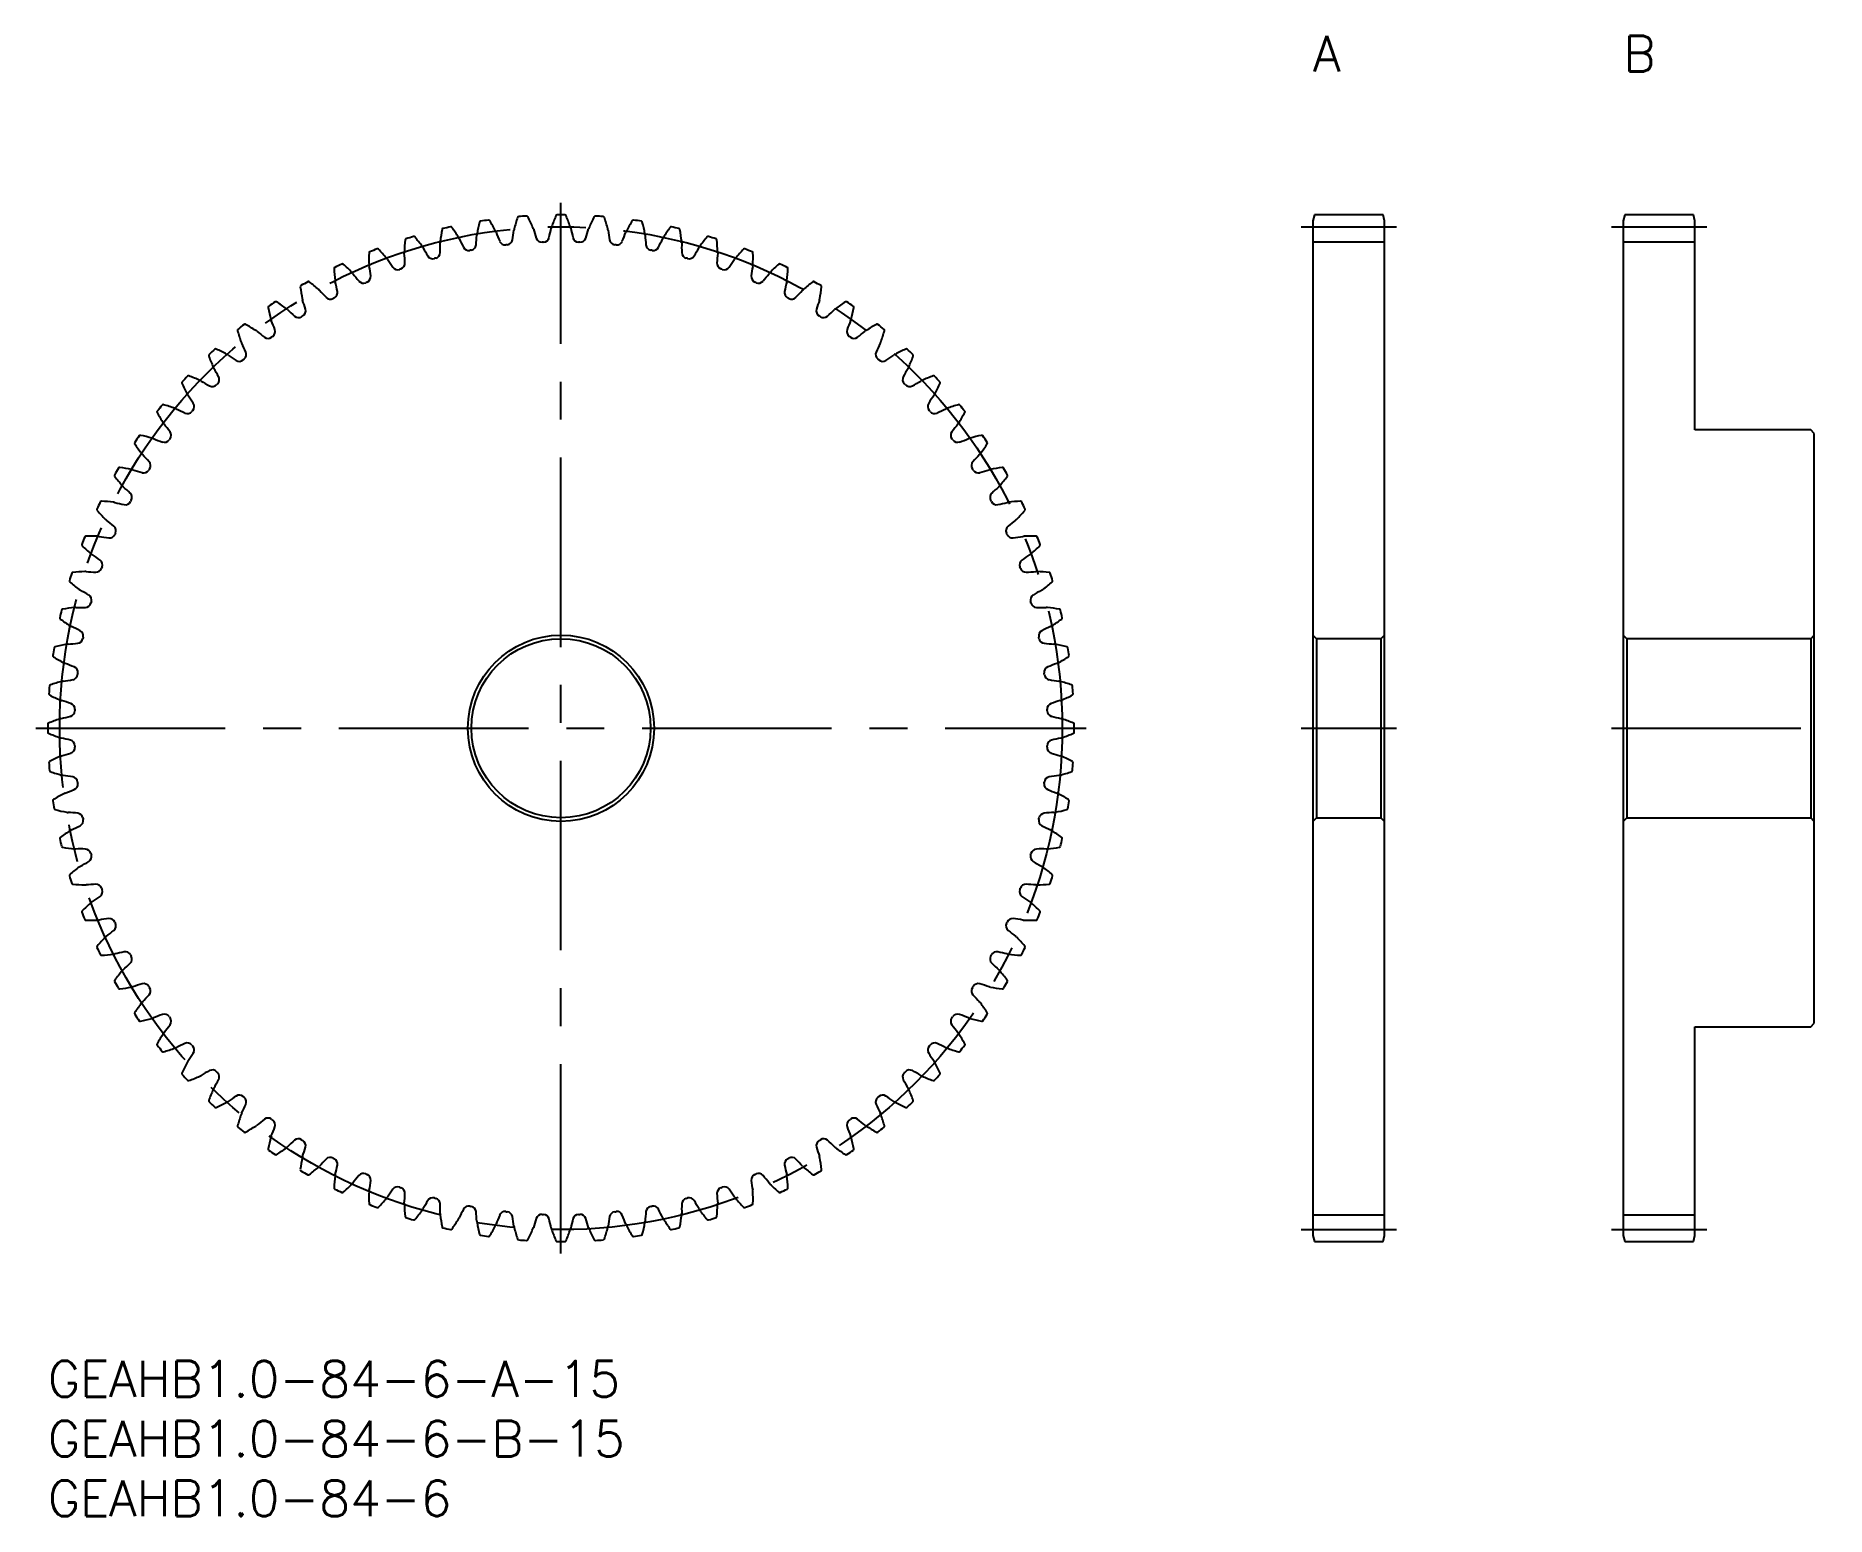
# Model space of a CAD drawing. Extents: x -1 to 149, y -13 to 111.
import ezdxf

# ---------------------------------------------------------------- set-up
doc = ezdxf.new("R2010")
doc.units = 0
doc.header["$LTSCALE"] = 0.5
doc.linetypes.add('CENTER', pattern=[50.8, 31.75, -6.35, 6.35, -6.35])
for name, color, linetype in [('MSM_CENTER', 1, 'CENTER'), ('MSM_CONTINUOUS', 7, 'CONTINUOUS'), ('MSM_PART_NUMBER', 7, 'CONTINUOUS')]:
    doc.layers.add(name, color=color, linetype=linetype)
doc.styles.get("Standard").update_dxf_attribs({"font": 'txt.shx', "height": 2, "bigfont": 'bigfont.shx'})

# ---------------------------------------------------------------- blocks, each defined once
blk = doc.blocks.new('*U3')
at = {"layer": 'MSM_PART_NUMBER'}
blk.add_text('GEAHB1.0-84-6-B-15', height=3, dxfattribs=at).set_placement((0, -8))
blk = doc.blocks.new('*U4')
at = {"layer": 'MSM_PART_NUMBER'}
blk.add_text('GEAHB1.0-84-6-A-15', height=3, dxfattribs=at).set_placement((0, -3))
blk = doc.blocks.new('*U5')
at = {"layer": 'MSM_PART_NUMBER'}
blk.add_text('GEAHB1.0-84-6', height=3, dxfattribs=at).set_placement((0, -13))
blk = doc.blocks.new('*U6')
at = {"layer": 'MSM_PART_NUMBER'}
blk.add_text('A', height=3, dxfattribs=at).set_placement((106, 108))
blk = doc.blocks.new('*U7')
at = {"layer": 'MSM_PART_NUMBER'}
blk.add_text('B', height=3, dxfattribs=at).set_placement((132, 108))

msp = doc.modelspace()

# ---------------------------------------------------------------- linework, layer by layer
at = {"layer": 'MSM_CENTER'}
for p, q in [((43, 9), (43, 97)), ((105, 95), (113, 95)), ((131, 95), (139, 95)), ((-1, 53), (87, 53)), ((105, 53), (113, 53)), ((131, 53), (149, 53)), ((105, 11), (113, 11)), ((131, 11), (139, 11))]:
    msp.add_line(p, q, dxfattribs=at)
msp.add_circle((43, 53), 42, dxfattribs=at)
at = {"layer": 'MSM_CONTINUOUS'}
for p, q in [((106.13, 96), (106, 95.5)), ((106, 95.5), (106, 10.5)), ((111.87, 96), (106.13, 96)), ((112, 95.5), (111.87, 96)), ((112, 10.5), (112, 95.5)), ((132.13, 96), (132, 95.5)), ((132, 95.5), (132, 10.5)), ((137.87, 96), (132.13, 96)), ((138, 95.5), (137.87, 96)), ((138, 78), (138, 95.5)), ((106, 93.75), (112, 93.75)), ((132, 93.75), (138, 93.75)), ((147.7, 78), (138, 78)), ((148, 77.7), (147.7, 78)), ((148, 28.3), (148, 77.7)), ((106, 60.8), (106.3, 60.5)), ((106.3, 60.5), (106.3, 45.5)), ((111.7, 60.5), (106.3, 60.5)), ((111.7, 60.5), (112, 60.8)), ((111.7, 60.5), (111.7, 45.5)), ((132, 60.8), (132.3, 60.5)), ((132.3, 60.5), (132.3, 45.5)), ((147.7, 60.5), (132.3, 60.5)), ((147.7, 60.5), (148, 60.8)), ((147.7, 60.5), (147.7, 45.5)), ((106.3, 45.5), (106, 45.2)), ((106.3, 45.5), (111.7, 45.5)), ((112, 45.2), (111.7, 45.5)), ((132.3, 45.5), (132, 45.2)), ((132.3, 45.5), (147.7, 45.5)), ((148, 45.2), (147.7, 45.5)), ((138, 10.5), (138, 28)), ((138, 28), (147.7, 28)), ((147.7, 28), (148, 28.3)), ((106, 12.25), (112, 12.25)), ((132, 12.25), (138, 12.25)), ((106, 10.5), (106.13, 10)), ((111.87, 10), (112, 10.5)), ((132, 10.5), (132.13, 10)), ((137.87, 10), (138, 10.5)), ((106.13, 10), (111.87, 10)), ((132.13, 10), (137.87, 10))]:
    msp.add_line(p, q, dxfattribs=at)
for radius in [7.8, 7.5]:
    msp.add_circle((43, 53), radius, dxfattribs=at)
for centre, radius, start, end in [((43, 53), 43, 89.5586, 90.4414), ((46.81, 92.28), 14, 169.7839, 173.9286), ((33.13, 94.75), 0.1, 103.2985, 169.7839), ((43, 53), 43, 102.4158, 103.2985), ((33.78, 94.9), 0.1, 35.9304, 102.4158), ((22.52, 86.74), 14, 31.7857, 35.9304), ((49.74, 91.89), 14, 165.4982, 169.6429), ((36.28, 95.37), 0.1, 99.0128, 165.4982), ((43, 53), 43, 98.13, 99.0128), ((36.93, 95.47), 0.1, 31.6448, 98.13), ((25.1, 88.18), 14, 27.5, 31.6447), ((36.78, 94.26), 0.83, 19.7802, 27.5), ((49.72, 98.93), 12.92, 199.8458, 203.4404), ((26.23, 96.28), 12.92, 349.4168, 353.0113), ((39.88, 94.61), 0.83, 165.3571, 173.077), ((52.62, 91.28), 14, 161.2125, 165.3571), ((39.46, 95.75), 0.1, 94.7271, 161.2124), ((43, 53), 43, 93.8443, 94.7271), ((40.12, 95.8), 0.1, 27.359, 93.8443), ((27.78, 89.42), 14, 23.2143, 27.359), ((39.88, 94.61), 0.83, 15.4945, 23.2143), ((53.13, 98.3), 12.92, 195.5601, 199.1547), ((29.51, 97.41), 12.92, 345.131, 348.7256), ((43, 94.72), 0.83, 161.0714, 168.7912), ((55.46, 90.45), 14, 156.9267, 161.0714), ((42.67, 95.9), 0.1, 90.4414, 156.9267), ((43.33, 95.9), 0.1, 23.0733, 89.5586), ((30.54, 90.45), 14, 18.9286, 23.0733), ((43, 94.72), 0.83, 11.2088, 18.9286), ((56.49, 97.41), 12.92, 191.2744, 194.869), ((32.87, 98.3), 12.92, 340.8453, 344.4399), ((46.12, 94.61), 0.83, 156.7857, 164.5055), ((58.22, 89.42), 14, 152.641, 156.7857), ((45.88, 95.8), 0.1, 86.1557, 152.641), ((43, 53), 43, 85.2729, 86.1557), ((46.54, 95.75), 0.1, 18.7875, 85.2729), ((33.38, 91.28), 14, 14.6429, 18.7875), ((46.12, 94.61), 0.83, 6.923, 14.6429), ((59.77, 96.28), 12.92, 186.9887, 190.5832), ((36.28, 98.93), 12.92, 336.5596, 340.1542), ((49.22, 94.26), 0.83, 152.5, 160.2198), ((60.9, 88.18), 14, 148.3553, 152.5), ((49.07, 95.47), 0.1, 81.87, 148.3553), ((43, 53), 43, 80.9872, 81.87), ((49.72, 95.37), 0.1, 14.5018, 80.9872), ((36.26, 91.89), 14, 10.3571, 14.5018), ((63.48, 86.74), 14, 144.0696, 148.2143), ((52.22, 94.9), 0.1, 77.5842, 144.0696), ((43, 53), 43, 76.7015, 77.5842), ((52.87, 94.75), 0.1, 10.2161, 76.7015), ((39.19, 92.28), 14, 6.0714, 10.2161), ((43, 53), 43, 110.9872, 111.87), ((27.63, 93.05), 0.1, 44.5018, 110.9872), ((17.72, 83.31), 14, 40.3571, 44.5018), ((43.87, 92.46), 14, 174.0696, 178.2143), ((30.04, 93.9), 0.1, 107.5842, 174.0696), ((43, 53), 43, 106.7015, 107.5842), ((30.67, 94.09), 0.1, 40.2161, 106.7015), ((20.06, 85.12), 14, 36.0714, 40.2161), ((30.7, 92.87), 0.83, 28.3516, 36.0714), ((42.8, 99.41), 12.92, 208.4172, 212.0118), ((19.97, 93.3), 12.92, 357.9882, 1.5828), ((33.72, 93.68), 0.83, 173.9286, 181.6484), ((33.72, 93.68), 0.83, 24.0659, 31.7857), ((46.27, 99.3), 12.92, 204.1315, 207.7261), ((35.27, 93.52), 0.5, 207.7261, 280.7996), ((43, 53), 40.75, 100.629, 100.7996), ((35.39, 93.54), 0.5, 280.629, 353.7025), ((23.04, 94.9), 12.92, 353.7025, 357.2971), ((36.78, 94.26), 0.83, 169.6429, 177.3627), ((38.32, 93.98), 0.5, 203.4404, 276.5138), ((43, 53), 40.75, 96.3433, 96.5139), ((38.44, 94), 0.5, 276.3433, 349.4168), ((41.4, 94.22), 0.5, 199.1547, 272.2282), ((43, 53), 40.75, 92.0575, 92.2282), ((41.52, 94.22), 0.5, 272.0575, 345.131), ((44.48, 94.22), 0.5, 194.8689, 267.9425), ((43, 53), 40.75, 87.7718, 87.9425), ((44.6, 94.22), 0.5, 267.7718, 340.8453), ((47.56, 94), 0.5, 190.5832, 263.6567), ((43, 53), 40.75, 83.4861, 83.6567), ((47.68, 93.98), 0.5, 263.4861, 336.5596), ((49.22, 94.26), 0.83, 2.6373, 10.3571), ((62.96, 94.9), 12.92, 182.7029, 186.2975), ((50.61, 93.54), 0.5, 186.2975, 259.371), ((43, 53), 40.75, 79.2004, 79.371), ((50.73, 93.52), 0.5, 259.2004, 332.2739), ((39.73, 99.3), 12.92, 332.2739, 335.8685), ((52.28, 93.68), 0.83, 148.2143, 155.9341), ((52.28, 93.68), 0.83, 358.3516, 6.0714), ((66.03, 93.3), 12.92, 178.4172, 182.0118), ((43.2, 99.41), 12.92, 327.9882, 331.5828), ((55.3, 92.87), 0.83, 143.9286, 151.6484), ((65.94, 85.12), 14, 139.7839, 143.9286), ((55.33, 94.09), 0.1, 73.2985, 139.7839), ((43, 53), 43, 72.4158, 73.2985), ((55.96, 93.9), 0.1, 5.9304, 72.4158), ((42.13, 92.46), 14, 1.7857, 5.9304), ((68.28, 83.31), 14, 135.4982, 139.6429), ((58.37, 93.05), 0.1, 69.0128, 135.4982), ((43, 53), 43, 68.13, 69.0128), ((24.09, 91.51), 0.1, 116.1557, 182.641), ((37.97, 92.15), 14, 182.641, 186.7857), ((43, 53), 43, 115.2729, 116.1557), ((24.68, 91.79), 0.1, 48.7875, 115.2729), ((15.53, 81.34), 14, 44.6429, 48.7875), ((40.91, 92.41), 14, 178.3553, 182.5), ((27.02, 92.81), 0.1, 111.87, 178.3553), ((27.76, 91.84), 0.83, 182.5, 190.2198), ((14.22, 89.41), 12.92, 6.5596, 10.1542), ((27.76, 91.84), 0.83, 32.6373, 40.3571), ((39.33, 99.27), 12.92, 212.7029, 216.2975), ((29.32, 91.91), 0.5, 216.2975, 289.371), ((29.43, 91.96), 0.5, 289.2004, 2.2739), ((30.7, 92.87), 0.83, 178.2143, 185.9341), ((17.02, 91.46), 12.92, 2.2739, 5.8685), ((32.26, 92.83), 0.5, 212.0118, 285.0852), ((43, 53), 40.75, 104.9147, 105.0853), ((32.38, 92.86), 0.5, 284.9147, 357.9882), ((53.62, 92.86), 0.5, 182.0118, 255.0853), ((43, 53), 40.75, 74.9147, 75.0853), ((53.74, 92.83), 0.5, 254.9147, 327.9882), ((68.98, 91.46), 12.92, 174.1315, 177.7261), ((56.57, 91.96), 0.5, 177.7261, 250.7996), ((55.3, 92.87), 0.83, 354.0659, 1.7857), ((56.68, 91.91), 0.5, 250.629, 323.7024), ((46.67, 99.27), 12.92, 323.7025, 327.2971), ((58.24, 91.84), 0.83, 139.6429, 147.3627), ((71.78, 89.41), 12.92, 169.8458, 173.4404), ((58.98, 92.81), 0.1, 1.6447, 68.13), ((58.24, 91.84), 0.83, 349.7802, 357.5), ((45.09, 92.41), 14, 357.5, 1.6447), ((70.47, 81.34), 14, 131.2125, 135.3571), ((61.32, 91.79), 0.1, 64.7271, 131.2125), ((43, 53), 43, 63.8443, 64.7271), ((48.03, 92.15), 14, 353.2143, 357.359), ((61.91, 91.51), 0.1, 357.359, 63.8443), ((21.26, 89.99), 0.1, 120.4409, 186.9267), ((43, 53), 43, 119.5586, 120.4414), ((21.84, 90.32), 0.1, 53.0733, 119.5586), ((13.49, 79.2), 14, 48.9286, 53.0733), ((24.9, 90.59), 0.83, 186.7857, 194.5055), ((11.58, 87.16), 12.92, 10.8453, 14.4399), ((24.9, 90.59), 0.83, 36.923, 44.6429), ((35.88, 98.87), 12.92, 216.9887, 220.5832), ((26.45, 90.78), 0.5, 220.5832, 293.6567), ((43, 53), 40.75, 113.4861, 113.6567), ((26.56, 90.83), 0.5, 293.4861, 6.5596), ((43, 53), 40.75, 109.2004, 109.371), ((43, 53), 40.75, 70.629, 70.7996), ((59.44, 90.83), 0.5, 173.4404, 246.5139), ((43, 53), 40.75, 66.3433, 66.5139), ((59.55, 90.78), 0.5, 246.3432, 319.4167), ((50.12, 98.87), 12.92, 319.4168, 323.0113), ((61.1, 90.59), 0.83, 135.3571, 143.077), ((74.42, 87.16), 12.92, 165.5601, 169.1547), ((61.1, 90.59), 0.83, 345.4945, 353.2143), ((72.51, 79.2), 14, 126.9267, 131.0714), ((64.16, 90.32), 0.1, 60.4414, 126.9267), ((43, 53), 43, 59.5586, 60.4414), ((64.74, 89.99), 0.1, 353.0733, 59.5586), ((43, 53), 43, 123.8443, 124.7271), ((19.11, 88.63), 0.1, 57.359, 123.8443), ((11.61, 76.93), 14, 53.2143, 57.359), ((35.06, 91.66), 14, 186.9267, 191.0714), ((22.14, 89.13), 0.83, 191.0714, 198.7912), ((9.11, 84.72), 12.92, 15.131, 18.7256), ((22.14, 89.13), 0.83, 41.2088, 48.9286), ((32.48, 98.21), 12.92, 221.2744, 224.869), ((23.67, 89.44), 0.5, 224.869, 297.9424), ((43, 53), 40.75, 117.7718, 117.9425), ((23.78, 89.5), 0.5, 297.7718, 10.8453), ((62.22, 89.5), 0.5, 169.1547, 242.2282), ((43, 53), 40.75, 62.0575, 62.2282), ((62.33, 89.44), 0.5, 242.0575, 315.131), ((53.52, 98.21), 12.92, 315.131, 318.7256), ((63.86, 89.13), 0.83, 131.0714, 138.7912), ((76.89, 84.72), 12.92, 161.2744, 164.869), ((63.86, 89.13), 0.83, 341.2088, 348.9286), ((50.94, 91.66), 14, 348.9286, 353.0733), ((74.39, 76.93), 14, 122.641, 126.7857), ((66.89, 88.63), 0.1, 56.1557, 122.641), ((43, 53), 43, 55.2729, 56.1557), ((18.56, 88.26), 0.1, 124.7266, 191.2124), ((32.2, 90.96), 14, 191.2125, 195.3571), ((19.5, 87.47), 0.83, 195.3571, 203.077), ((6.84, 82.1), 12.92, 19.4168, 23.0113), ((19.5, 87.47), 0.83, 45.4945, 53.2143), ((29.13, 97.29), 12.92, 225.5601, 229.1547), ((21, 87.89), 0.5, 229.1547, 302.2282), ((43, 53), 40.75, 122.0575, 122.2282), ((21.11, 87.96), 0.5, 302.0575, 15.131), ((64.89, 87.96), 0.5, 164.8689, 237.9425), ((43, 53), 40.75, 57.7718, 57.9425), ((65, 87.89), 0.5, 237.7718, 310.8453), ((56.87, 97.29), 12.92, 310.8453, 314.4399), ((66.5, 87.47), 0.83, 126.7857, 134.5055), ((79.16, 82.1), 12.92, 156.9887, 160.5832), ((66.5, 87.47), 0.83, 336.923, 344.6429), ((53.8, 90.96), 14, 344.6429, 348.7875), ((67.44, 88.26), 0.1, 348.7875, 55.2729), ((15.99, 86.33), 0.1, 129.0128, 195.4982), ((29.39, 90.05), 14, 195.4982, 199.6429), ((43, 53), 43, 128.13, 129.0128), ((16.51, 86.75), 0.1, 61.6447, 128.13), ((9.91, 74.51), 14, 57.5, 61.6447), ((16.99, 85.62), 0.83, 49.7802, 57.5), ((25.86, 96.13), 12.92, 229.8458, 233.4404), ((18.46, 86.15), 0.5, 233.4404, 306.5139), ((43, 53), 40.75, 126.3433, 126.5139), ((18.55, 86.23), 0.5, 306.3433, 19.4168), ((67.45, 86.23), 0.5, 160.5832, 233.6567), ((43, 53), 40.75, 53.4861, 53.6567), ((67.54, 86.15), 0.5, 233.4861, 306.5596), ((60.14, 96.13), 12.92, 306.5596, 310.1542), ((69.01, 85.62), 0.83, 122.5, 130.2198), ((76.09, 74.51), 14, 118.3553, 122.5), ((69.49, 86.75), 0.1, 51.87, 118.3553), ((43, 53), 43, 50.9872, 51.87), ((56.61, 90.05), 14, 340.3571, 344.5018), ((70.01, 86.33), 0.1, 344.5018, 50.9872), ((13.58, 84.22), 0.1, 133.2981, 199.7839), ((26.66, 88.93), 14, 199.7839, 203.9286), ((43, 53), 43, 132.4158, 133.2985), ((14.06, 84.67), 0.1, 65.9304, 132.4158), ((8.39, 71.98), 14, 61.7857, 65.9304), ((14.62, 83.59), 0.83, 54.0659, 61.7857), ((22.68, 94.73), 12.92, 234.1315, 237.7261), ((16.99, 85.62), 0.83, 199.6429, 207.3627), ((4.76, 79.31), 12.92, 23.7025, 27.2971), ((16.14, 84.31), 0.5, 310.629, 23.7024), ((69.86, 84.31), 0.5, 156.2975, 229.371), ((81.24, 79.31), 12.92, 152.7029, 156.2975), ((69.01, 85.62), 0.83, 332.6373, 340.3571), ((63.32, 94.73), 12.92, 302.2739, 305.8685), ((71.38, 83.59), 0.83, 118.2143, 125.9341), ((77.61, 71.98), 14, 114.0696, 118.2143), ((71.94, 84.67), 0.1, 47.5842, 114.0696), ((43, 53), 43, 46.7015, 47.5842), ((59.34, 88.93), 14, 336.0714, 340.2161), ((72.42, 84.22), 0.1, 340.2161, 46.7015), ((11.78, 82.42), 0.1, 70.2161, 136.7015), ((7.07, 69.34), 14, 66.0714, 70.2161), ((14.62, 83.59), 0.83, 203.9286, 211.6484), ((2.91, 76.38), 12.92, 27.9882, 31.5828), ((16.05, 84.23), 0.5, 237.7261, 310.7995), ((43, 53), 40.75, 130.629, 130.7996), ((43, 53), 40.75, 49.2004, 49.371), ((69.95, 84.23), 0.5, 229.2004, 302.2739), ((83.09, 76.38), 12.92, 148.4172, 152.0118), ((71.38, 83.59), 0.83, 328.3516, 336.0714), ((78.93, 69.34), 14, 109.7839, 113.9286), ((74.22, 82.42), 0.1, 43.2985, 109.7839), ((11.33, 81.94), 0.1, 137.5838, 204.0696), ((24.02, 87.61), 14, 204.0696, 208.2143), ((43, 53), 43, 136.7015, 137.5842), ((12.41, 81.38), 0.83, 58.3516, 66.0714), ((19.62, 93.09), 12.92, 238.4172, 242.0118), ((13.79, 82.12), 0.5, 242.0118, 315.0854), ((43, 53), 40.75, 134.9147, 135.0853), ((13.88, 82.21), 0.5, 314.9147, 27.9882), ((72.12, 82.21), 0.5, 152.0118, 225.0853), ((43, 53), 40.75, 44.9147, 45.0853), ((72.21, 82.12), 0.5, 224.9147, 297.9882), ((66.38, 93.09), 12.92, 297.9882, 301.5828), ((73.59, 81.38), 0.83, 113.9286, 121.6484), ((43, 53), 43, 42.4158, 43.2985), ((61.98, 87.61), 14, 331.7857, 335.9304), ((74.67, 81.94), 0.1, 335.9304, 42.4158), ((9.25, 79.49), 0.1, 141.8695, 208.3553), ((43, 53), 43, 140.9872, 141.87), ((9.67, 80.01), 0.1, 74.5018, 140.9872), ((5.95, 66.61), 14, 70.3571, 74.5018), ((10.38, 79.01), 0.83, 62.6373, 70.3571), ((16.69, 91.24), 12.92, 242.7029, 246.2975), ((11.69, 79.86), 0.5, 246.2975, 319.3711), ((12.41, 81.38), 0.83, 208.2143, 215.9341), ((1.27, 73.32), 12.92, 32.2739, 35.8685), ((43, 53), 40.75, 139.2004, 139.371), ((11.77, 79.95), 0.5, 319.2004, 32.2739), ((74.23, 79.95), 0.5, 147.7261, 220.7996), ((84.73, 73.32), 12.92, 144.1315, 147.7261), ((43, 53), 40.75, 40.629, 40.7996), ((74.31, 79.86), 0.5, 220.629, 293.7024), ((73.59, 81.38), 0.83, 324.0659, 331.7857), ((69.31, 91.24), 12.92, 293.7025, 297.2971), ((75.62, 79.01), 0.83, 109.6429, 117.3627), ((80.05, 66.61), 14, 105.4982, 109.6429), ((76.33, 80.01), 0.1, 39.0128, 105.4982), ((43, 53), 43, 38.13, 39.0128), ((76.75, 79.49), 0.1, 331.6447, 38.13), ((21.49, 86.09), 14, 208.3553, 212.5), ((10.38, 79.01), 0.83, 212.5, 220.2198), ((-0.13, 70.14), 12.92, 36.5596, 40.1542), ((86.13, 70.14), 12.92, 139.8458, 143.4404), ((75.62, 79.01), 0.83, 319.7802, 327.5), ((64.51, 86.09), 14, 327.5, 331.6447), ((7.37, 76.89), 0.1, 146.1552, 212.641), ((43, 53), 43, 145.2729, 146.1557), ((19.07, 84.39), 14, 212.641, 216.7857), ((7.74, 77.44), 0.1, 78.7875, 145.2729), ((5.04, 63.8), 14, 74.6429, 78.7875), ((8.53, 76.5), 0.83, 66.923, 74.6429), ((13.9, 89.16), 12.92, 246.9887, 250.5832), ((9.77, 77.45), 0.5, 250.5832, 323.6567), ((43, 53), 40.75, 143.4861, 143.6567), ((9.85, 77.54), 0.5, 323.4861, 36.5596), ((76.15, 77.54), 0.5, 143.4404, 216.5139), ((43, 53), 40.75, 36.3433, 36.5139), ((76.23, 77.45), 0.5, 216.3432, 289.4167), ((72.1, 89.16), 12.92, 289.4168, 293.0113), ((77.47, 76.5), 0.83, 105.3571, 113.077), ((80.96, 63.8), 14, 101.2125, 105.3571), ((66.93, 84.39), 14, 323.2143, 327.359), ((78.26, 77.44), 0.1, 34.7271, 101.2125), ((43, 53), 43, 33.8443, 34.7271), ((78.63, 76.89), 0.1, 327.359, 33.8443), ((8.53, 76.5), 0.83, 216.7857, 224.5055), ((-1.29, 66.87), 12.92, 40.8453, 44.4399), ((8.11, 75), 0.5, 327.7718, 40.8453), ((77.89, 75), 0.5, 139.1547, 212.2282), ((87.29, 66.87), 12.92, 135.5601, 139.1547), ((77.47, 76.5), 0.83, 315.4945, 323.2143), ((5.68, 74.16), 0.1, 150.4409, 216.9267), ((43, 53), 43, 149.5586, 150.4414), ((16.8, 82.51), 14, 216.9267, 221.0714), ((6.01, 74.74), 0.1, 83.0733, 149.5586), ((4.34, 60.94), 14, 78.9286, 83.0733), ((6.87, 73.86), 0.83, 71.2088, 78.9286), ((11.28, 86.89), 12.92, 251.2744, 254.869), ((8.04, 74.89), 0.5, 254.869, 327.9425), ((43, 53), 40.75, 147.7718, 147.9425), ((43, 53), 40.75, 32.0575, 32.2282), ((77.96, 74.89), 0.5, 212.0575, 285.131), ((74.72, 86.89), 12.92, 285.131, 288.7256), ((79.13, 73.86), 0.83, 101.0714, 108.7912), ((81.66, 60.94), 14, 96.9267, 101.0714), ((69.2, 82.51), 14, 318.9286, 323.0733), ((79.99, 74.74), 0.1, 30.4414, 96.9267), ((43, 53), 43, 29.5586, 30.4414), ((80.32, 74.16), 0.1, 323.0733, 29.5586), ((4.49, 71.91), 0.1, 87.359, 153.8443), ((3.85, 58.03), 14, 83.2143, 87.359), ((6.87, 73.86), 0.83, 221.0714, 228.7912), ((-2.21, 63.52), 12.92, 45.131, 48.7256), ((6.56, 72.33), 0.5, 332.0575, 45.131), ((43, 53), 40.75, 152.0575, 152.2282), ((79.44, 72.33), 0.5, 134.869, 207.9425), ((43, 53), 40.75, 27.7718, 27.9425), ((88.21, 63.52), 12.92, 131.2744, 134.869), ((79.13, 73.86), 0.83, 311.2088, 318.9286), ((82.15, 58.03), 14, 92.641, 96.7857), ((81.51, 71.91), 0.1, 26.1557, 92.641), ((4.21, 71.32), 0.1, 154.7266, 221.2125), ((43, 53), 43, 153.8443, 154.7271), ((14.66, 80.47), 14, 221.2125, 225.3571), ((5.41, 71.1), 0.83, 225.3571, 233.077), ((5.41, 71.1), 0.83, 75.4945, 83.2143), ((8.84, 84.42), 12.92, 255.5601, 259.1547), ((6.5, 72.22), 0.5, 259.1547, 332.2282), ((79.5, 72.22), 0.5, 207.7718, 280.8453), ((77.16, 84.42), 12.92, 280.8453, 284.4399), ((80.59, 71.1), 0.83, 96.7857, 104.5055), ((80.59, 71.1), 0.83, 306.923, 314.6429), ((71.34, 80.47), 14, 314.6429, 318.7875), ((43, 53), 43, 25.2729, 26.1557), ((81.79, 71.32), 0.1, 318.7875, 25.2729), ((43, 53), 43, 158.13, 159.0128), ((3.19, 68.98), 0.1, 91.6447, 158.13), ((3.59, 55.09), 14, 87.5, 91.6447), ((4.16, 68.24), 0.83, 79.7802, 87.5), ((6.59, 81.78), 12.92, 259.8458, 263.4404), ((-2.87, 60.12), 12.92, 49.4168, 53.0113), ((5.17, 69.44), 0.5, 263.4404, 336.5139), ((5.22, 69.55), 0.5, 336.3433, 49.4167), ((43, 53), 40.75, 156.3433, 156.5139), ((80.78, 69.55), 0.5, 130.5832, 203.6567), ((43, 53), 40.75, 23.4861, 23.6567), ((80.83, 69.44), 0.5, 203.4861, 276.5596), ((88.87, 60.12), 12.92, 126.9887, 130.5832), ((79.41, 81.78), 12.92, 276.5596, 280.1542), ((81.84, 68.24), 0.83, 92.5, 100.2198), ((82.41, 55.09), 14, 88.3553, 92.5), ((82.81, 68.98), 0.1, 21.8695, 88.3553), ((43, 53), 43, 20.9872, 21.87), ((2.95, 68.37), 0.1, 159.0123, 225.4982), ((12.69, 78.28), 14, 225.4982, 229.6429), ((4.16, 68.24), 0.83, 229.6429, 237.3627), ((-3.27, 56.67), 12.92, 53.7025, 57.2971), ((89.27, 56.67), 12.92, 122.7029, 126.2975), ((81.84, 68.24), 0.83, 302.6373, 310.3571), ((73.31, 78.28), 14, 310.3571, 314.5018), ((83.05, 68.37), 0.1, 314.5018, 20.9872), ((2.1, 65.96), 0.1, 95.9304, 162.4158), ((3.54, 52.13), 14, 91.7857, 95.9304), ((3.13, 65.3), 0.83, 84.0659, 91.7857), ((4.54, 78.98), 12.92, 264.1315, 267.7261), ((4.04, 66.57), 0.5, 267.7261, 340.7996), ((4.09, 66.68), 0.5, 340.629, 53.7024), ((43, 53), 40.75, 160.629, 160.7996), ((81.91, 66.68), 0.5, 126.2975, 199.371), ((43, 53), 40.75, 19.2004, 19.371), ((81.96, 66.57), 0.5, 199.2004, 272.2739), ((81.46, 78.98), 12.92, 272.2739, 275.8685), ((82.87, 65.3), 0.83, 88.2143, 95.9341), ((82.46, 52.13), 14, 84.0696, 88.2143), ((83.9, 65.96), 0.1, 17.5842, 84.0696), ((43, 53), 43, 162.4158, 163.2985), ((1.91, 65.33), 0.1, 163.2981, 229.7839), ((10.88, 75.94), 14, 229.7839, 233.9286), ((3.13, 65.3), 0.83, 233.9286, 241.6484), ((-3.41, 53.2), 12.92, 57.9882, 61.5828), ((89.41, 53.2), 12.92, 118.4172, 122.0118), ((82.87, 65.3), 0.83, 298.3516, 306.0714), ((75.12, 75.94), 14, 306.0714, 310.2161), ((43, 53), 43, 16.7015, 17.5842), ((84.09, 65.33), 0.1, 310.2161, 16.7015), ((3.72, 49.19), 14, 96.0714, 100.2161), ((2.32, 62.28), 0.83, 88.3516, 96.0714), ((2.7, 76.03), 12.92, 268.4172, 272.0118), ((3.14, 63.62), 0.5, 272.0118, 345.0853), ((3.17, 63.74), 0.5, 344.9147, 57.9882), ((43, 53), 40.75, 164.9147, 165.0853), ((82.83, 63.74), 0.5, 122.0118, 195.0853), ((43, 53), 40.75, 14.9147, 15.0853), ((82.86, 63.62), 0.5, 194.9147, 267.9882), ((83.3, 76.03), 12.92, 267.9882, 271.5828), ((83.68, 62.28), 0.83, 83.9286, 91.6484), ((82.28, 49.19), 14, 79.7839, 83.9286), ((1.1, 62.22), 0.1, 167.5838, 234.0696), ((43, 53), 43, 166.7015, 167.5842), ((9.26, 73.48), 14, 234.0696, 238.2143), ((1.25, 62.87), 0.1, 100.2161, 166.7015), ((2.32, 62.28), 0.83, 238.2143, 245.9341), ((-3.3, 49.73), 12.92, 62.2739, 65.8685), ((89.3, 49.73), 12.92, 114.1315, 117.7261), ((83.68, 62.28), 0.83, 294.0659, 301.7857), ((76.74, 73.48), 14, 301.7857, 305.9304), ((84.75, 62.87), 0.1, 13.2981, 79.7839), ((43, 53), 43, 12.4158, 13.2985), ((84.9, 62.22), 0.1, 305.9304, 12.4158), ((4.11, 46.26), 14, 100.3571, 104.5018), ((1.74, 59.22), 0.83, 92.6373, 100.3571), ((1.1, 72.96), 12.92, 272.7029, 276.2975), ((2.46, 60.61), 0.5, 276.2975, 349.371), ((2.48, 60.73), 0.5, 349.2004, 62.2739), ((43, 53), 40.75, 169.2004, 169.371), ((83.52, 60.73), 0.5, 117.7261, 190.7996), ((43, 53), 40.75, 10.629, 10.7996), ((83.54, 60.61), 0.5, 190.629, 263.7024), ((84.9, 72.96), 12.92, 263.7025, 267.2971), ((84.26, 59.22), 0.83, 79.6429, 87.3627), ((81.89, 46.26), 14, 75.4982, 79.6429), ((43, 53), 43, 170.9872, 171.87), ((0.53, 59.07), 0.1, 171.8695, 238.3553), ((7.82, 70.9), 14, 238.3553, 242.5), ((0.63, 59.72), 0.1, 104.5018, 170.9872), ((78.18, 70.9), 14, 297.5, 301.6447), ((85.37, 59.72), 0.1, 9.0128, 75.4982), ((43, 53), 43, 8.13, 9.0128), ((85.47, 59.07), 0.1, 301.6447, 8.13), ((-0.28, 69.77), 12.92, 276.9887, 280.5832), ((1.74, 59.22), 0.83, 242.5, 250.2198), ((-2.93, 46.28), 12.92, 66.5596, 70.1542), ((2, 57.56), 0.5, 280.5832, 353.6567), ((2.02, 57.68), 0.5, 353.4861, 66.5596), ((43, 53), 40.75, 173.4861, 173.6567), ((83.98, 57.68), 0.5, 113.4404, 186.5139), ((43, 53), 40.75, 6.3433, 6.5139), ((84, 57.56), 0.5, 186.3432, 259.4167), ((88.93, 46.28), 12.92, 109.8458, 113.4404), ((86.28, 69.77), 12.92, 259.4168, 263.0113), ((84.26, 59.22), 0.83, 289.7802, 297.5), ((43, 53), 43, 175.2729, 176.1557), ((0.2, 55.88), 0.1, 176.1552, 242.641), ((0.25, 56.54), 0.1, 108.7875, 175.2729), ((6.58, 68.22), 14, 242.641, 246.7857), ((4.72, 43.38), 14, 104.6429, 108.7875), ((1.39, 56.12), 0.83, 96.923, 104.6429), ((84.61, 56.12), 0.83, 75.3571, 83.077), ((81.28, 43.38), 14, 71.2125, 75.3571), ((79.42, 68.22), 14, 293.2143, 297.359), ((85.75, 56.54), 0.1, 4.7271, 71.2125), ((43, 53), 43, 3.8443, 4.7271), ((85.8, 55.88), 0.1, 297.359, 3.8443), ((1.39, 56.12), 0.83, 246.7857, 254.5055), ((-2.3, 42.87), 12.92, 70.8453, 74.4399), ((1.78, 54.48), 0.5, 284.8689, 357.9425), ((1.78, 54.6), 0.5, 357.7718, 70.8453), ((43, 53), 40.75, 177.7718, 177.9425), ((84.22, 54.6), 0.5, 109.1547, 182.2282), ((43, 53), 40.75, 2.0575, 2.2282), ((84.22, 54.48), 0.5, 182.0575, 255.131), ((88.3, 42.87), 12.92, 105.5601, 109.1547), ((84.61, 56.12), 0.83, 285.4945, 293.2143), ((0.1, 53.33), 0.1, 113.0733, 179.5586), ((43, 53), 43, 179.5586, 180.4414), ((0.1, 52.67), 0.1, 180.4414, 246.9267), ((5.55, 40.54), 14, 108.9286, 113.0733), ((5.55, 65.46), 14, 246.9267, 251.0714), ((1.28, 53), 0.83, 101.2088, 108.9286), ((-1.41, 66.49), 12.92, 281.2744, 284.869), ((87.41, 66.49), 12.92, 255.131, 258.7256), ((84.72, 53), 0.83, 71.0714, 78.7912), ((80.45, 40.54), 14, 66.9267, 71.0714), ((80.45, 65.46), 14, 288.9286, 293.0733), ((85.9, 53.33), 0.1, 0.4414, 66.9267), ((85.9, 52.67), 0.1, 293.0733, 359.5586), ((43, 53), 43, 359.5586, 0.4414), ((1.28, 53), 0.83, 251.0714, 258.7912), ((-1.41, 39.51), 12.92, 75.131, 78.7256), ((1.78, 51.52), 0.5, 2.0575, 75.131), ((1.78, 51.4), 0.5, 289.1547, 2.2282), ((43, 53), 40.75, 182.0575, 182.2282), ((84.22, 51.52), 0.5, 104.8689, 177.9425), ((43, 53), 40.75, 357.7718, 357.9425), ((84.22, 51.4), 0.5, 177.7718, 250.8453), ((87.41, 39.51), 12.92, 101.2744, 104.869), ((84.72, 53), 0.83, 281.2088, 288.9286), ((0.2, 50.12), 0.1, 117.359, 183.8443), ((43, 53), 43, 183.8443, 184.7271), ((6.58, 37.78), 14, 113.2143, 117.359), ((1.39, 49.88), 0.83, 105.4945, 113.2143), ((-2.3, 63.13), 12.92, 285.5601, 289.1547), ((88.3, 63.13), 12.92, 250.8453, 254.4399), ((84.61, 49.88), 0.83, 66.7857, 74.5055), ((79.42, 37.78), 14, 62.641, 66.7857), ((85.8, 50.12), 0.1, 356.1552, 62.641), ((43, 53), 43, 355.2729, 356.1557), ((0.25, 49.46), 0.1, 184.7271, 251.2125), ((4.72, 62.62), 14, 251.2125, 255.3571), ((1.39, 49.88), 0.83, 255.3571, 263.077), ((-0.28, 36.23), 12.92, 79.4168, 83.0113), ((2, 48.44), 0.5, 6.3433, 79.4168), ((2.02, 48.32), 0.5, 293.4404, 6.5139), ((43, 53), 40.75, 186.3433, 186.5139), ((83.98, 48.32), 0.5, 173.4861, 246.5596), ((43, 53), 40.75, 353.4861, 353.6567), ((84, 48.44), 0.5, 100.5832, 173.6567), ((86.28, 36.23), 12.92, 96.9887, 100.5832), ((84.61, 49.88), 0.83, 276.923, 284.6429), ((81.28, 62.62), 14, 284.6429, 288.7875), ((85.75, 49.46), 0.1, 288.7875, 355.2729), ((0.53, 46.93), 0.1, 121.6447, 188.13), ((43, 53), 43, 188.13, 189.0128), ((7.82, 35.1), 14, 117.5, 121.6447), ((1.74, 46.78), 0.83, 109.7802, 117.5), ((-2.93, 59.72), 12.92, 289.8458, 293.4404), ((88.93, 59.72), 12.92, 246.5596, 250.1542), ((84.26, 46.78), 0.83, 62.5, 70.2198), ((78.18, 35.1), 14, 58.3553, 62.5), ((43, 53), 43, 350.9872, 351.87), ((85.47, 46.93), 0.1, 351.8695, 58.3553), ((0.63, 46.28), 0.1, 189.0128, 255.4982), ((4.11, 59.74), 14, 255.4982, 259.6429), ((1.74, 46.78), 0.83, 259.6429, 267.3627), ((1.1, 33.04), 12.92, 83.7025, 87.2971), ((2.46, 45.39), 0.5, 10.629, 83.7025), ((2.48, 45.27), 0.5, 297.7261, 10.7996), ((43, 53), 40.75, 190.629, 190.7996), ((83.52, 45.27), 0.5, 169.2004, 242.2739), ((43, 53), 40.75, 349.2004, 349.371), ((83.54, 45.39), 0.5, 96.2975, 169.371), ((84.9, 33.04), 12.92, 92.7029, 96.2975), ((84.26, 46.78), 0.83, 272.6373, 280.3571), ((81.89, 59.74), 14, 280.3571, 284.5018), ((85.37, 46.28), 0.1, 284.5018, 350.9872), ((1.1, 43.78), 0.1, 125.9304, 192.4158), ((43, 53), 43, 192.4158, 193.2985), ((9.26, 32.52), 14, 121.7857, 125.9304), ((2.32, 43.72), 0.83, 114.0659, 121.7857), ((-3.3, 56.27), 12.92, 294.1315, 297.7261), ((89.3, 56.27), 12.92, 242.2739, 245.8685), ((83.68, 43.72), 0.83, 58.2143, 65.9341), ((76.74, 32.52), 14, 54.0696, 58.2143), ((43, 53), 43, 346.7015, 347.5842), ((84.9, 43.78), 0.1, 347.5838, 54.0696), ((1.25, 43.13), 0.1, 193.2981, 259.7839), ((3.72, 56.81), 14, 259.7839, 263.9286), ((2.32, 43.72), 0.83, 263.9286, 271.6484), ((2.7, 29.97), 12.92, 87.9882, 91.5828), ((3.14, 42.38), 0.5, 14.9147, 87.9882), ((3.17, 42.26), 0.5, 302.0118, 15.0853), ((43, 53), 40.75, 194.9147, 195.0853), ((82.83, 42.26), 0.5, 164.9147, 237.9882), ((43, 53), 40.75, 344.9147, 345.0853), ((82.86, 42.38), 0.5, 92.0118, 165.0853), ((83.3, 29.97), 12.92, 88.4172, 92.0118), ((83.68, 43.72), 0.83, 268.3516, 276.0714), ((82.28, 56.81), 14, 276.0714, 280.2161), ((84.75, 43.13), 0.1, 280.2161, 346.7015), ((1.91, 40.67), 0.1, 130.2161, 196.7015), ((43, 53), 43, 196.7015, 197.5842), ((10.88, 30.06), 14, 126.0714, 130.2161), ((3.13, 40.7), 0.83, 118.3516, 126.0714), ((-3.41, 52.8), 12.92, 298.4172, 302.0118), ((89.41, 52.8), 12.92, 237.9882, 241.5828), ((82.87, 40.7), 0.83, 53.9286, 61.6484), ((75.12, 30.06), 14, 49.7839, 53.9286), ((43, 53), 43, 342.4158, 343.2985), ((84.09, 40.67), 0.1, 343.2985, 49.7839), ((2.1, 40.04), 0.1, 197.5838, 264.0696), ((3.54, 53.87), 14, 264.0696, 268.2143), ((3.13, 40.7), 0.83, 268.2143, 275.9341), ((4.54, 27.02), 12.92, 92.2739, 95.8685), ((4.04, 39.43), 0.5, 19.2004, 92.2739), ((4.09, 39.32), 0.5, 306.2975, 19.371), ((43, 53), 40.75, 199.2004, 199.371), ((81.91, 39.32), 0.5, 160.629, 233.7024), ((43, 53), 40.75, 340.629, 340.7996), ((81.96, 39.43), 0.5, 87.7261, 160.7996), ((81.46, 27.02), 12.92, 84.1315, 87.7261), ((82.87, 40.7), 0.83, 264.0659, 271.7857), ((82.46, 53.87), 14, 271.7857, 275.9304), ((83.9, 40.04), 0.1, 275.9304, 342.4158), ((2.95, 37.63), 0.1, 134.5018, 200.9872), ((43, 53), 43, 200.9872, 201.87), ((12.69, 27.72), 14, 130.3571, 134.5018), ((4.16, 37.76), 0.83, 122.6373, 130.3571), ((-3.27, 49.33), 12.92, 302.7029, 306.2975), ((89.27, 49.33), 12.92, 233.7025, 237.2971), ((81.84, 37.76), 0.83, 49.6429, 57.3627), ((73.31, 27.72), 14, 45.4982, 49.6429), ((43, 53), 43, 338.13, 339.0128), ((83.05, 37.63), 0.1, 339.0128, 45.4982), ((3.19, 37.02), 0.1, 201.8695, 268.3553), ((3.59, 50.91), 14, 268.3553, 272.5), ((4.16, 37.76), 0.83, 272.5, 280.2198), ((6.59, 24.22), 12.92, 96.5596, 100.1542), ((-2.87, 45.88), 12.92, 306.9887, 310.5832), ((5.17, 36.56), 0.5, 23.4861, 96.5596), ((5.22, 36.45), 0.5, 310.5832, 23.6567), ((43, 53), 40.75, 203.4861, 203.6567), ((80.78, 36.45), 0.5, 156.3432, 229.4167), ((43, 53), 40.75, 336.3433, 336.5139), ((80.83, 36.56), 0.5, 83.4404, 156.5139), ((88.87, 45.88), 12.92, 229.4168, 233.0113), ((79.41, 24.22), 12.92, 79.8458, 83.4404), ((81.84, 37.76), 0.83, 259.7802, 267.5), ((82.41, 50.91), 14, 267.5, 271.6447), ((82.81, 37.02), 0.1, 271.6447, 338.13), ((4.21, 34.68), 0.1, 138.7875, 205.2729), ((43, 53), 43, 205.2729, 206.1557), ((14.66, 25.53), 14, 134.6429, 138.7875), ((5.41, 34.9), 0.83, 126.923, 134.6429), ((80.59, 34.9), 0.83, 45.3571, 53.077), ((71.34, 25.53), 14, 41.2125, 45.3571), ((43, 53), 43, 333.8443, 334.7271), ((81.79, 34.68), 0.1, 334.7271, 41.2125), ((4.49, 34.09), 0.1, 206.1552, 272.641), ((3.85, 47.97), 14, 272.641, 276.7857), ((5.41, 34.9), 0.83, 276.7857, 284.5055), ((8.84, 21.58), 12.92, 100.8453, 104.4399), ((-2.21, 42.48), 12.92, 311.2744, 314.869), ((6.5, 33.78), 0.5, 27.7718, 100.8453), ((6.56, 33.67), 0.5, 314.869, 27.9425), ((43, 53), 40.75, 207.7718, 207.9425), ((79.44, 33.67), 0.5, 152.0575, 225.131), ((43, 53), 40.75, 332.0575, 332.2282), ((79.5, 33.78), 0.5, 79.1547, 152.2282), ((88.21, 42.48), 12.92, 225.131, 228.7256), ((77.16, 21.58), 12.92, 75.5601, 79.1547), ((80.59, 34.9), 0.83, 255.4945, 263.2143), ((82.15, 47.97), 14, 263.2143, 267.359), ((81.51, 34.09), 0.1, 267.359, 333.8443), ((5.68, 31.84), 0.1, 143.0733, 209.5586), ((16.8, 23.49), 14, 138.9286, 143.0733), ((43, 53), 43, 209.5586, 210.4414), ((6.87, 32.14), 0.83, 131.2088, 138.9286), ((11.28, 19.11), 12.92, 105.131, 108.7256), ((8.04, 31.11), 0.5, 32.0575, 105.131), ((77.96, 31.11), 0.5, 74.869, 147.9425), ((74.72, 19.11), 12.92, 71.2744, 74.869), ((79.13, 32.14), 0.83, 41.0714, 48.7912), ((69.2, 23.49), 14, 36.9267, 41.0714), ((43, 53), 43, 329.5586, 330.4414), ((80.32, 31.84), 0.1, 330.4409, 36.9267), ((6.01, 31.26), 0.1, 210.4414, 276.9267), ((4.34, 45.06), 14, 276.9267, 281.0714), ((6.87, 32.14), 0.83, 281.0714, 288.7912), ((8.53, 29.5), 0.83, 135.4945, 143.2143), ((-1.29, 39.13), 12.92, 315.5601, 319.1547), ((43, 53), 40.75, 212.0575, 212.2282), ((8.11, 31), 0.5, 319.1547, 32.2282), ((77.89, 31), 0.5, 147.7718, 220.8453), ((43, 53), 40.75, 327.7718, 327.9425), ((87.29, 39.13), 12.92, 220.8453, 224.4399), ((77.47, 29.5), 0.83, 36.7857, 44.5055), ((79.13, 32.14), 0.83, 251.2088, 258.9286), ((81.66, 45.06), 14, 258.9286, 263.0733), ((79.99, 31.26), 0.1, 263.0733, 329.5586), ((7.37, 29.11), 0.1, 147.359, 213.8443), ((19.07, 21.61), 14, 143.2143, 147.359), ((43, 53), 43, 213.8443, 214.7271), ((7.74, 28.56), 0.1, 214.7266, 281.2125), ((5.04, 42.2), 14, 281.2125, 285.3571), ((8.53, 29.5), 0.83, 285.3571, 293.077), ((13.9, 16.84), 12.92, 109.4168, 113.0113), ((9.77, 28.55), 0.5, 36.3433, 109.4167), ((43, 53), 40.75, 216.3433, 216.5139), ((9.85, 28.46), 0.5, 323.4404, 36.5139), ((76.15, 28.46), 0.5, 143.4861, 216.5596), ((43, 53), 40.75, 323.4861, 323.6567), ((76.23, 28.55), 0.5, 70.5832, 143.6567), ((72.1, 16.84), 12.92, 66.9887, 70.5832), ((77.47, 29.5), 0.83, 246.923, 254.6429), ((80.96, 42.2), 14, 254.6429, 258.7875), ((66.93, 21.61), 14, 32.641, 36.7857), ((78.26, 28.56), 0.1, 258.7875, 325.2729), ((43, 53), 43, 325.2729, 326.1557), ((78.63, 29.11), 0.1, 326.1552, 32.641), ((21.49, 19.91), 14, 147.5, 151.6447), ((10.38, 26.99), 0.83, 139.7802, 147.5), ((-0.13, 35.86), 12.92, 319.8458, 323.4404), ((86.13, 35.86), 12.92, 216.5596, 220.1542), ((75.62, 26.99), 0.83, 32.5, 40.2198), ((64.51, 19.91), 14, 28.3553, 32.5), ((9.25, 26.51), 0.1, 151.6447, 218.13), ((43, 53), 43, 218.13, 219.0128), ((9.67, 25.99), 0.1, 219.0123, 285.4982), ((5.95, 39.39), 14, 285.4982, 289.6429), ((10.38, 26.99), 0.83, 289.6429, 297.3627), ((16.69, 14.76), 12.92, 113.7025, 117.2971), ((11.69, 26.14), 0.5, 40.629, 113.7024), ((1.27, 32.68), 12.92, 324.1315, 327.7261), ((43, 53), 40.75, 220.629, 220.7996), ((11.77, 26.05), 0.5, 327.7261, 40.7996), ((74.23, 26.05), 0.5, 139.2004, 212.2739), ((84.73, 32.68), 12.92, 212.2739, 215.8685), ((43, 53), 40.75, 319.2004, 319.371), ((74.31, 26.14), 0.5, 66.2975, 139.371), ((69.31, 14.76), 12.92, 62.7029, 66.2975), ((75.62, 26.99), 0.83, 242.6373, 250.3571), ((80.05, 39.39), 14, 250.3571, 254.5018), ((76.33, 25.99), 0.1, 254.5018, 320.9872), ((43, 53), 43, 320.9872, 321.87), ((76.75, 26.51), 0.1, 321.87, 28.3553), ((11.33, 24.06), 0.1, 155.9304, 222.4158), ((24.02, 18.39), 14, 151.7857, 155.9304), ((12.41, 24.62), 0.83, 144.0659, 151.7857), ((19.62, 12.91), 12.92, 117.9882, 121.5828), ((13.79, 23.88), 0.5, 44.9147, 117.9882), ((43, 53), 40.75, 224.9147, 225.0853), ((13.88, 23.79), 0.5, 332.0118, 45.0853), ((72.12, 23.79), 0.5, 134.9147, 207.9882), ((43, 53), 40.75, 314.9147, 315.0853), ((72.21, 23.88), 0.5, 62.0118, 135.0853), ((66.38, 12.91), 12.92, 58.4172, 62.0118), ((73.59, 24.62), 0.83, 28.2143, 35.9341), ((61.98, 18.39), 14, 24.0696, 28.2143), ((74.67, 24.06), 0.1, 317.5842, 24.0696), ((43, 53), 43, 222.4158, 223.2985), ((11.78, 23.58), 0.1, 223.2985, 289.7839), ((7.07, 36.66), 14, 289.7839, 293.9286), ((12.41, 24.62), 0.83, 293.9286, 301.6484), ((26.66, 17.07), 14, 156.0714, 160.2161), ((14.62, 22.41), 0.83, 148.3516, 156.0714), ((2.91, 29.62), 12.92, 328.4172, 332.0118), ((83.09, 29.62), 12.92, 207.9882, 211.5828), ((71.38, 22.41), 0.83, 23.9286, 31.6484), ((59.34, 17.07), 14, 19.7839, 23.9286), ((73.59, 24.62), 0.83, 238.3516, 246.0714), ((78.93, 36.66), 14, 246.0714, 250.2161), ((74.22, 23.58), 0.1, 250.2161, 316.7015), ((43, 53), 43, 316.7015, 317.5842), ((13.58, 21.78), 0.1, 160.2161, 226.7015), ((43, 53), 43, 226.7015, 227.5842), ((14.06, 21.33), 0.1, 227.5842, 294.0696), ((8.39, 34.02), 14, 294.0696, 298.2143), ((14.62, 22.41), 0.83, 298.2143, 305.9341), ((22.68, 11.27), 12.92, 122.2739, 125.8685), ((16.05, 21.77), 0.5, 49.2004, 122.2739), ((4.76, 26.69), 12.92, 332.7029, 336.2975), ((43, 53), 40.75, 229.2004, 229.371), ((16.14, 21.69), 0.5, 336.2975, 49.371), ((69.86, 21.69), 0.5, 130.629, 203.7024), ((81.24, 26.69), 12.92, 203.7025, 207.2971), ((43, 53), 40.75, 310.629, 310.7996), ((69.95, 21.77), 0.5, 57.7261, 130.7996), ((63.32, 11.27), 12.92, 54.1315, 57.7261), ((71.38, 22.41), 0.83, 234.0659, 241.7857), ((77.61, 34.02), 14, 241.7857, 245.9304), ((71.94, 21.33), 0.1, 245.9304, 312.4158), ((43, 53), 43, 312.4158, 313.2985), ((72.42, 21.78), 0.1, 313.2985, 19.7839), ((15.99, 19.67), 0.1, 164.5018, 230.9872), ((29.39, 15.95), 14, 160.3571, 164.5018), ((43, 53), 43, 230.9872, 231.87), ((16.99, 20.38), 0.83, 152.6373, 160.3571), ((9.91, 31.49), 14, 298.3553, 302.5), ((16.99, 20.38), 0.83, 302.5, 310.2198), ((25.86, 9.87), 12.92, 126.5596, 130.1542), ((18.46, 19.85), 0.5, 53.4861, 126.5596), ((6.84, 23.9), 12.92, 336.9887, 340.5832), ((43, 53), 40.75, 233.4861, 233.6567), ((18.55, 19.77), 0.5, 340.5832, 53.6567), ((67.45, 19.77), 0.5, 126.3432, 199.4167), ((79.16, 23.9), 12.92, 199.4168, 203.0113), ((43, 53), 40.75, 306.3433, 306.5139), ((67.54, 19.85), 0.5, 53.4404, 126.5139), ((60.14, 9.87), 12.92, 49.8458, 53.4404), ((69.01, 20.38), 0.83, 229.7802, 237.5), ((76.09, 31.49), 14, 237.5, 241.6447), ((43, 53), 43, 308.13, 309.0128), ((69.01, 20.38), 0.83, 19.6429, 27.3627), ((56.61, 15.95), 14, 15.4982, 19.6429), ((70.01, 19.67), 0.1, 309.0128, 15.4982), ((16.51, 19.25), 0.1, 231.87, 298.3553), ((32.2, 15.04), 14, 164.6429, 168.7875), ((19.5, 18.53), 0.83, 156.923, 164.6429), ((29.13, 8.71), 12.92, 130.8453, 134.4399), ((21, 18.11), 0.5, 57.7718, 130.8453), ((43, 53), 40.75, 237.7718, 237.9425), ((21.11, 18.04), 0.5, 344.869, 57.9425), ((64.89, 18.04), 0.5, 122.0575, 195.131), ((43, 53), 40.75, 302.0575, 302.2282), ((65, 18.11), 0.5, 49.1547, 122.2282), ((56.87, 8.71), 12.92, 45.5601, 49.1547), ((66.5, 18.53), 0.83, 15.3571, 23.077), ((53.8, 15.04), 14, 11.2125, 15.3571), ((69.49, 19.25), 0.1, 241.6447, 308.13), ((18.56, 17.74), 0.1, 168.7875, 235.2729), ((43, 53), 43, 235.2729, 236.1557), ((19.11, 17.37), 0.1, 236.1557, 302.641), ((11.61, 29.07), 14, 302.641, 306.7857), ((19.5, 18.53), 0.83, 306.7857, 314.5055), ((35.06, 14.34), 14, 168.9286, 173.0733), ((22.14, 16.87), 0.83, 161.2088, 168.9286), ((9.11, 21.28), 12.92, 341.2744, 344.869), ((32.48, 7.79), 12.92, 135.131, 138.7256), ((23.67, 16.56), 0.5, 62.0575, 135.131), ((43, 53), 40.75, 242.0575, 242.2282), ((23.78, 16.5), 0.5, 349.1547, 62.2282), ((62.22, 16.5), 0.5, 117.7718, 190.8453), ((43, 53), 40.75, 297.7718, 297.9425), ((62.33, 16.56), 0.5, 44.869, 117.9425), ((53.52, 7.79), 12.92, 41.2744, 44.869), ((76.89, 21.28), 12.92, 195.131, 198.7256), ((63.86, 16.87), 0.83, 11.0714, 18.7912), ((50.94, 14.34), 14, 6.9267, 11.0714), ((66.5, 18.53), 0.83, 225.4945, 233.2143), ((74.39, 29.07), 14, 233.2143, 237.359), ((66.89, 17.37), 0.1, 237.359, 303.8443), ((43, 53), 43, 303.8443, 304.7271), ((67.44, 17.74), 0.1, 304.7271, 11.2125), ((21.26, 16.01), 0.1, 173.0733, 239.5586), ((43, 53), 43, 239.5586, 240.4414), ((21.84, 15.68), 0.1, 240.4414, 306.9267), ((13.49, 26.8), 14, 306.9267, 311.0714), ((22.14, 16.87), 0.83, 311.0714, 318.7912), ((37.97, 13.85), 14, 173.2143, 177.359), ((24.9, 15.41), 0.83, 165.4945, 173.2143), ((11.58, 18.84), 12.92, 345.5601, 349.1547), ((35.88, 7.13), 12.92, 139.4168, 143.0113), ((26.45, 15.22), 0.5, 66.3433, 139.4167), ((43, 53), 40.75, 246.3433, 246.5139), ((26.56, 15.17), 0.5, 353.4404, 66.5139), ((14.22, 16.59), 12.92, 349.8458, 353.4404), ((59.44, 15.17), 0.5, 113.4861, 186.5596), ((71.78, 16.59), 12.92, 186.5596, 190.1542), ((43, 53), 40.75, 293.4861, 293.6567), ((59.55, 15.22), 0.5, 40.5832, 113.6567), ((50.12, 7.13), 12.92, 36.9887, 40.5832), ((74.42, 18.84), 12.92, 190.8453, 194.4399), ((61.1, 15.41), 0.83, 6.7857, 14.5055), ((48.03, 13.85), 14, 2.641, 6.7857), ((63.86, 16.87), 0.83, 221.2088, 228.9286), ((72.51, 26.8), 14, 228.9286, 233.0733), ((64.16, 15.68), 0.1, 233.0733, 299.5586), ((43, 53), 43, 299.5586, 300.4414), ((64.74, 16.01), 0.1, 300.4414, 6.9267), ((24.09, 14.49), 0.1, 177.359, 243.8443), ((43, 53), 43, 243.8443, 244.7271), ((24.68, 14.21), 0.1, 244.7271, 311.2125), ((15.53, 24.66), 14, 311.2125, 315.3571), ((24.9, 15.41), 0.83, 315.3571, 323.077), ((40.91, 13.59), 14, 177.5, 181.6447), ((27.76, 14.16), 0.83, 169.7802, 177.5), ((17.72, 22.69), 14, 315.4982, 319.6429), ((27.76, 14.16), 0.83, 319.6429, 327.3627), ((39.33, 6.73), 12.92, 143.7025, 147.2971), ((29.32, 14.09), 0.5, 70.629, 143.7024), ((43, 53), 40.75, 250.629, 250.7996), ((29.43, 14.04), 0.5, 357.7261, 70.7996), ((17.02, 14.54), 12.92, 354.1315, 357.7261), ((32.26, 13.17), 0.5, 74.9147, 147.9882), ((43, 53), 40.75, 254.9147, 255.0853), ((32.38, 13.14), 0.5, 2.0118, 75.0853), ((53.62, 13.14), 0.5, 104.9147, 177.9882), ((43, 53), 40.75, 284.9147, 285.0853), ((53.74, 13.17), 0.5, 32.0118, 105.0853), ((56.57, 14.04), 0.5, 109.2004, 182.2739), ((68.98, 14.54), 12.92, 182.2739, 185.8685), ((43, 53), 40.75, 289.2004, 289.371), ((56.68, 14.09), 0.5, 36.2975, 109.371), ((46.67, 6.73), 12.92, 32.7029, 36.2975), ((58.24, 14.16), 0.83, 212.6373, 220.3571), ((68.28, 22.69), 14, 220.3571, 224.5018), ((58.24, 14.16), 0.83, 2.5, 10.2198), ((45.09, 13.59), 14, 358.3553, 2.5), ((61.1, 15.41), 0.83, 216.923, 224.6429), ((70.47, 24.66), 14, 224.6429, 228.7875), ((61.32, 14.21), 0.1, 228.7875, 295.2729), ((43, 53), 43, 295.2729, 296.1557), ((61.91, 14.49), 0.1, 296.1557, 2.641), ((27.02, 13.19), 0.1, 181.6447, 248.13), ((43, 53), 43, 248.13, 249.0128), ((27.63, 12.95), 0.1, 249.0128, 315.4982), ((30.7, 13.13), 0.83, 174.0659, 181.7857), ((43.87, 13.54), 14, 181.7857, 185.9304), ((30.04, 12.1), 0.1, 185.9304, 252.4158), ((43, 53), 43, 252.4158, 253.2985), ((20.06, 20.88), 14, 319.7839, 323.9286), ((30.7, 13.13), 0.83, 323.9286, 331.6484), ((42.8, 6.59), 12.92, 147.9882, 151.5828), ((19.97, 12.7), 12.92, 358.4172, 2.0118), ((33.72, 12.32), 0.83, 178.3516, 186.0714), ((46.81, 13.72), 14, 186.0714, 190.2161), ((46.27, 6.7), 12.92, 152.2739, 155.8685), ((35.27, 12.48), 0.5, 79.2004, 152.2739), ((43, 53), 40.75, 259.2004, 259.371), ((35.39, 12.46), 0.5, 6.2975, 79.371), ((23.04, 11.1), 12.92, 2.7029, 6.2975), ((49.72, 7.07), 12.92, 156.5596, 160.1542), ((38.32, 12.02), 0.5, 83.4861, 156.5596), ((43, 53), 40.75, 263.4861, 263.6567), ((38.44, 12), 0.5, 10.5832, 83.6567), ((26.23, 9.72), 12.92, 6.9887, 10.5832), ((41.4, 11.78), 0.5, 87.7718, 160.8453), ((43, 53), 40.75, 267.7718, 267.9425), ((41.52, 11.78), 0.5, 14.869, 87.9425), ((44.48, 11.78), 0.5, 92.0575, 165.131), ((43, 53), 40.75, 272.0575, 272.2282), ((44.6, 11.78), 0.5, 19.1547, 92.2282), ((59.77, 9.72), 12.92, 169.4168, 173.0113), ((47.56, 12), 0.5, 96.3433, 169.4167), ((43, 53), 40.75, 276.3433, 276.5139), ((47.68, 12.02), 0.5, 23.4404, 96.5139), ((36.28, 7.07), 12.92, 19.8458, 23.4404), ((62.96, 11.1), 12.92, 173.7025, 177.2971), ((50.61, 12.46), 0.5, 100.629, 173.7024), ((43, 53), 40.75, 280.629, 280.7996), ((50.73, 12.48), 0.5, 27.7261, 100.7996), ((39.73, 6.7), 12.92, 24.1315, 27.7261), ((39.19, 13.72), 14, 349.7839, 353.9286), ((66.03, 12.7), 12.92, 177.9882, 181.5828), ((52.28, 12.32), 0.83, 353.9286, 1.6484), ((43.2, 6.59), 12.92, 28.4172, 32.0118), ((55.3, 13.13), 0.83, 208.3516, 216.0714), ((65.94, 20.88), 14, 216.0714, 220.2161), ((43, 53), 43, 286.7015, 287.5842), ((55.96, 12.1), 0.1, 287.5842, 354.0696), ((42.13, 13.54), 14, 354.0696, 358.2143), ((55.3, 13.13), 0.83, 358.2143, 5.9341), ((58.37, 12.95), 0.1, 224.5018, 290.9872), ((43, 53), 43, 290.9872, 291.87), ((58.98, 13.19), 0.1, 291.87, 358.3553), ((30.67, 11.91), 0.1, 253.2985, 319.7839), ((33.13, 11.25), 0.1, 190.2161, 256.7015), ((43, 53), 43, 256.7015, 257.5842), ((33.78, 11.1), 0.1, 257.5842, 324.0696), ((22.52, 19.26), 14, 324.0696, 328.2143), ((33.72, 12.32), 0.83, 328.2143, 335.9341), ((36.78, 11.74), 0.83, 182.6373, 190.3571), ((49.74, 14.11), 14, 190.3571, 194.5018), ((36.28, 10.63), 0.1, 194.5018, 260.9872), ((43, 53), 43, 260.9872, 261.87), ((25.1, 17.82), 14, 328.3553, 332.5), ((36.78, 11.74), 0.83, 332.5, 340.2198), ((39.88, 11.39), 0.83, 186.923, 194.6429), ((52.62, 14.72), 14, 194.6429, 198.7875), ((27.78, 16.58), 14, 332.641, 336.7857), ((39.88, 11.39), 0.83, 336.7857, 344.5055), ((53.13, 7.7), 12.92, 160.8453, 164.4399), ((29.51, 8.59), 12.92, 11.2744, 14.869), ((43, 11.28), 0.83, 191.2088, 198.9286), ((55.46, 15.55), 14, 198.9286, 203.0733), ((30.54, 15.55), 14, 336.9267, 341.0714), ((43, 11.28), 0.83, 341.0714, 348.7912), ((56.49, 8.59), 12.92, 165.131, 168.7256), ((32.87, 7.7), 12.92, 15.5601, 19.1547), ((46.12, 11.39), 0.83, 195.4945, 203.2143), ((58.22, 16.58), 14, 203.2143, 207.359), ((33.38, 14.72), 14, 341.2125, 345.3571), ((46.12, 11.39), 0.83, 345.3571, 353.077), ((49.22, 11.74), 0.83, 199.7802, 207.5), ((60.9, 17.82), 14, 207.5, 211.6447), ((43, 53), 43, 278.13, 279.0128), ((49.72, 10.63), 0.1, 279.0128, 345.4982), ((36.26, 14.11), 14, 345.4982, 349.6429), ((49.22, 11.74), 0.83, 349.6429, 357.3627), ((52.28, 12.32), 0.83, 204.0659, 211.7857), ((63.48, 19.26), 14, 211.7857, 215.9304), ((52.22, 11.1), 0.1, 215.9304, 282.4158), ((43, 53), 43, 282.4158, 283.2985), ((52.87, 11.25), 0.1, 283.2985, 349.7839), ((55.33, 11.91), 0.1, 220.2161, 286.7015), ((36.93, 10.53), 0.1, 261.87, 328.3553), ((39.46, 10.25), 0.1, 198.7875, 265.2729), ((43, 53), 43, 265.2729, 266.1557), ((40.12, 10.2), 0.1, 266.1557, 332.641), ((42.67, 10.1), 0.1, 203.0733, 269.5586), ((43, 53), 43, 269.5586, 270.4414), ((43.33, 10.1), 0.1, 270.4414, 336.9267), ((45.88, 10.2), 0.1, 207.359, 273.8443), ((43, 53), 43, 273.8443, 274.7271), ((46.54, 10.25), 0.1, 274.7266, 341.2125), ((49.07, 10.53), 0.1, 211.6447, 278.13)]:
    msp.add_arc(centre, radius, start, end, dxfattribs=at)

# ---------------------------------------------------------------- block references
for name in ['*U6', '*U7', '*U4', '*U3', '*U5']:
    msp.add_blockref(name, (0, 0), dxfattribs=at)

doc.saveas('drawing.dxf')
